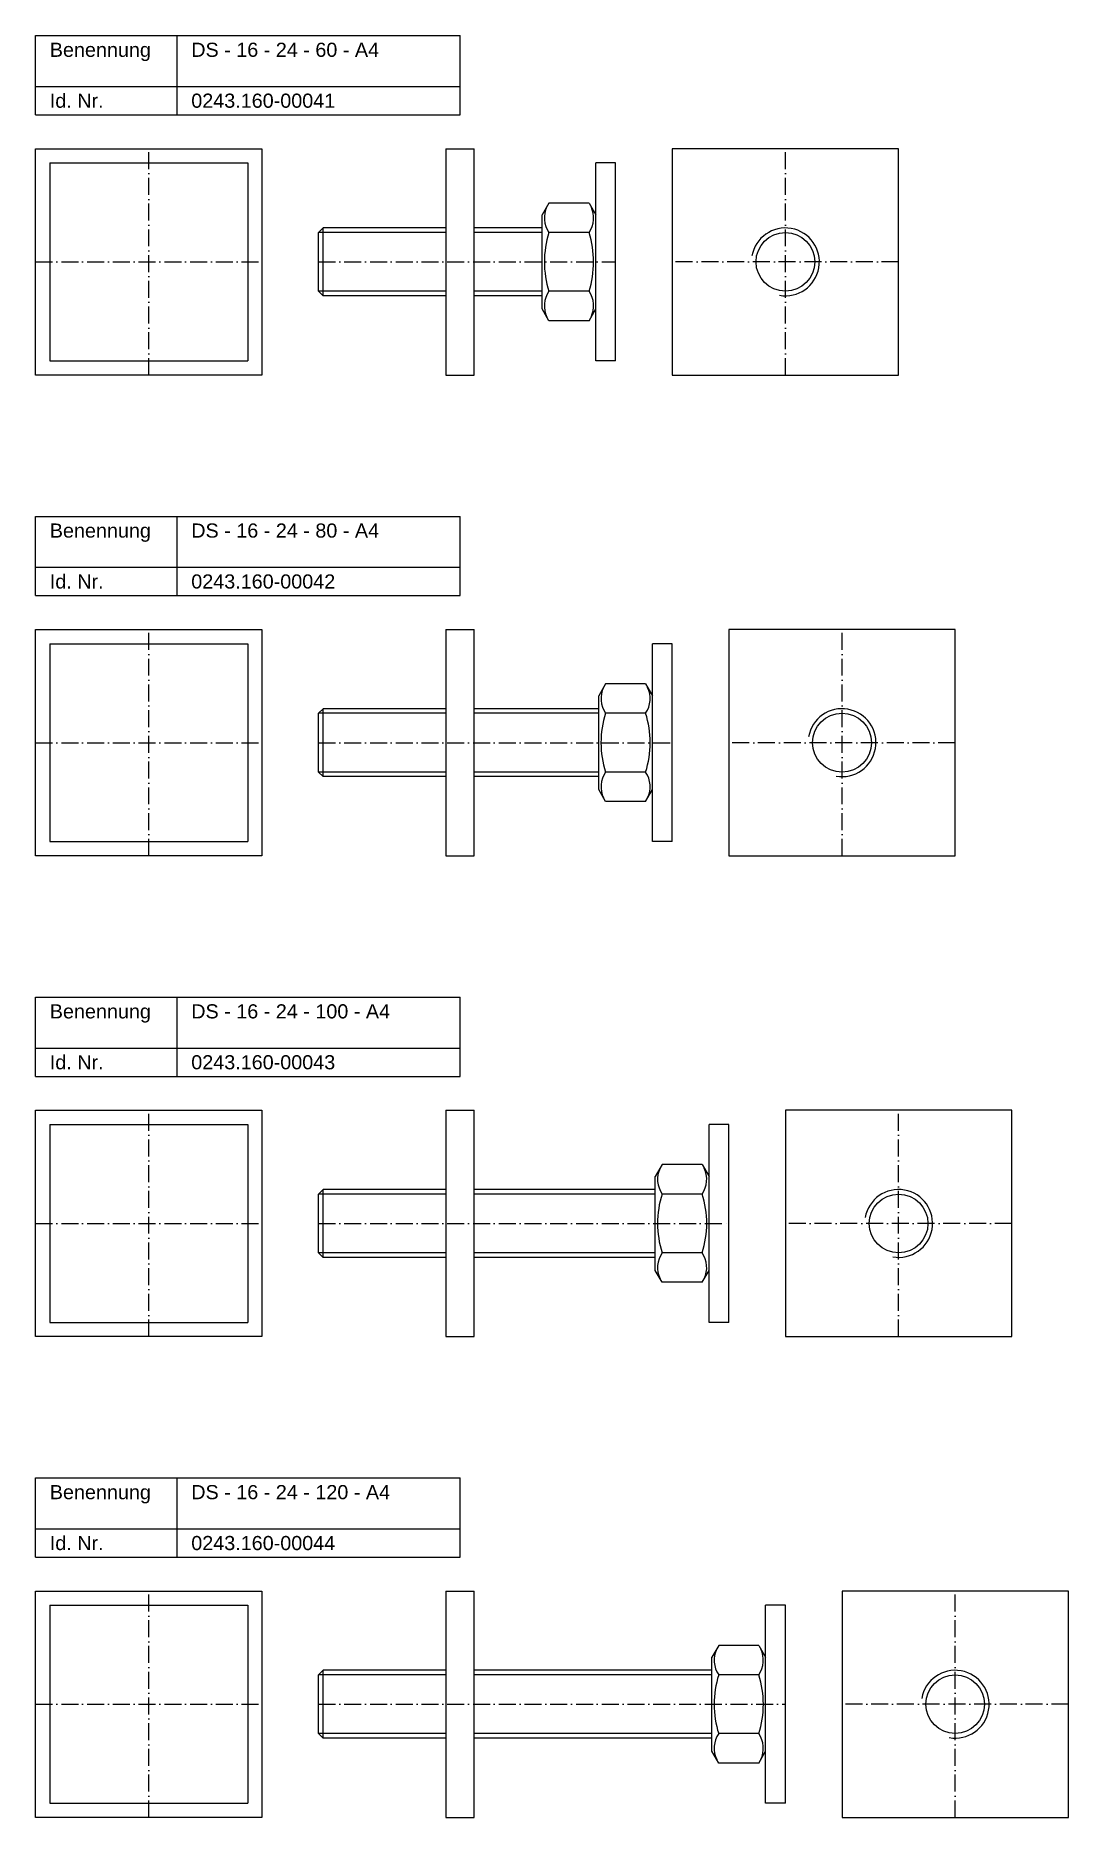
# Model space of a CAD drawing. Header units: millimetres. Extents: x 77 to 2399, y 1116 to 2936.
# Drawn here: x 1914 to 2279, y 2306 to 2936 of the extents above; entities that cross this region are included whole.
import ezdxf

# ---------------------------------------------------------------- set-up
doc = ezdxf.new("R2010")
doc.units = ezdxf.units.MM
doc.header["$LTSCALE"] = 0.5
doc.linetypes.add('achse', pattern=[18, 12, -3, 0, -3])
doc.layers.add('HALFEN', color=2, linetype='CONTINUOUS')
doc.styles.add('ARIAL50', font='ARIAL.TTF', dxfattribs={"height": 5})

msp = doc.modelspace()

# ---------------------------------------------------------------- texts
at = {"layer": 'HALFEN', "style": 'ARIAL50'}
for s, p in [('Benennung', (1919.25, 2928.75)), ('DS - 16 - 24 - 60 - A4', (1969.25, 2928.75)), ('Id. Nr.', (1919.25, 2910.75)), ('0243.160-00041', (1969.25, 2910.75)), ('Benennung', (1919.25, 2758.75)), ('DS - 16 - 24 - 80 - A4', (1969.25, 2758.75)), ('Id. Nr.', (1919.25, 2740.75)), ('0243.160-00042', (1969.25, 2740.75)), ('Benennung', (1919.25, 2588.75)), ('DS - 16 - 24 - 100 - A4', (1969.25, 2588.75)), ('Id. Nr.', (1919.25, 2570.75)), ('0243.160-00043', (1969.25, 2570.75)), ('Benennung', (1919.25, 2418.75)), ('DS - 16 - 24 - 120 - A4', (1969.25, 2418.75)), ('Id. Nr.', (1919.25, 2400.75)), ('0243.160-00044', (1969.25, 2400.75))]:
    msp.add_text(s, height=5, dxfattribs=at).set_placement(p)

# ---------------------------------------------------------------- linework, layer by layer
at = {"layer": 'HALFEN'}
for p, q in [((1914.25, 2936.25), (2064.25, 2936.25)), ((1914.25, 2908.25), (1914.25, 2936.25)), ((1964.25, 2908.25), (1964.25, 2936.25)), ((2064.25, 2908.25), (2064.25, 2936.25)), ((1914.25, 2918.25), (2064.25, 2918.25)), ((1914.25, 2908.25), (2064.25, 2908.25)), ((1914.25, 2816.25), (1914.25, 2896.25)), ((1914.25, 2896.25), (1994.25, 2896.25)), ((1994.25, 2896.25), (1994.25, 2816.25)), ((2059.25, 2896.25), (2059.25, 2816.25)), ((2059.25, 2896.25), (2069.25, 2896.25)), ((2069.25, 2816.25), (2069.25, 2896.25)), ((2139.25, 2896.25), (2139.25, 2816.25)), ((2219.25, 2896.25), (2139.25, 2896.25)), ((2219.25, 2816.25), (2219.25, 2896.25)), ((1919.25, 2891.25), (1919.25, 2821.25)), ((1919.25, 2891.25), (1989.25, 2891.25)), ((1989.25, 2891.25), (1989.25, 2821.25)), ((2112.25, 2821.25), (2112.25, 2891.25)), ((2119.25, 2891.25), (2112.25, 2891.25)), ((2119.25, 2821.25), (2119.25, 2891.25)), ((2095.67, 2877.04), (2093.25, 2872.85)), ((2093.25, 2839.65), (2093.25, 2872.85)), ((2109.83, 2877.04), (2095.67, 2877.04)), ((2109.83, 2877.04), (2112.25, 2872.85)), ((2015.87, 2868.25), (2014.25, 2866.63)), ((2059.25, 2866.63), (2014.25, 2866.63)), ((2014.25, 2845.87), (2014.25, 2866.63)), ((2015.87, 2844.25), (2015.87, 2868.25)), ((2059.25, 2868.25), (2015.87, 2868.25)), ((2093.25, 2868.25), (2069.25, 2868.25)), ((2093.25, 2866.63), (2069.25, 2866.63)), ((2109.83, 2866.64), (2095.67, 2866.64)), ((2014.25, 2845.87), (2015.87, 2844.25)), ((2059.25, 2845.87), (2014.25, 2845.87)), ((2059.25, 2844.25), (2015.87, 2844.25)), ((2093.25, 2845.87), (2069.25, 2845.87)), ((2093.25, 2844.25), (2069.25, 2844.25)), ((2109.83, 2845.86), (2095.67, 2845.86)), ((2095.67, 2835.46), (2093.25, 2839.65)), ((2109.83, 2835.46), (2095.67, 2835.46)), ((2109.83, 2835.46), (2112.25, 2839.65)), ((1994.25, 2816.25), (1914.25, 2816.25)), ((1919.25, 2821.25), (1989.25, 2821.25)), ((2059.25, 2816.25), (2069.25, 2816.25)), ((2119.25, 2821.25), (2112.25, 2821.25)), ((2139.25, 2816.25), (2219.25, 2816.25)), ((1914.25, 2766.25), (2064.25, 2766.25)), ((1914.25, 2738.25), (1914.25, 2766.25)), ((1964.25, 2738.25), (1964.25, 2766.25)), ((2064.25, 2738.25), (2064.25, 2766.25)), ((1914.25, 2748.25), (2064.25, 2748.25)), ((1914.25, 2738.25), (2064.25, 2738.25)), ((1914.25, 2726.25), (1994.25, 2726.25)), ((1914.25, 2646.25), (1914.25, 2726.25)), ((1994.25, 2726.25), (1994.25, 2646.25)), ((2059.25, 2726.25), (2059.25, 2646.25)), ((2059.25, 2726.25), (2069.25, 2726.25)), ((2069.25, 2646.25), (2069.25, 2726.25)), ((2239.25, 2726.25), (2159.25, 2726.25)), ((2159.25, 2726.25), (2159.25, 2646.25)), ((2239.25, 2646.25), (2239.25, 2726.25)), ((1919.25, 2721.25), (1919.25, 2651.25)), ((1919.25, 2721.25), (1989.25, 2721.25)), ((1989.25, 2721.25), (1989.25, 2651.25)), ((2132.25, 2651.25), (2132.25, 2721.25)), ((2139.25, 2721.25), (2132.25, 2721.25)), ((2139.25, 2651.25), (2139.25, 2721.25)), ((2115.67, 2707.04), (2113.25, 2702.85)), ((2113.25, 2669.65), (2113.25, 2702.85)), ((2129.83, 2707.04), (2115.67, 2707.04)), ((2129.83, 2707.04), (2132.25, 2702.85)), ((2015.87, 2698.25), (2014.25, 2696.63)), ((2014.25, 2675.87), (2014.25, 2696.63)), ((2059.25, 2696.63), (2014.25, 2696.63)), ((2015.87, 2674.25), (2015.87, 2698.25)), ((2059.25, 2698.25), (2015.87, 2698.25)), ((2113.25, 2698.25), (2069.25, 2698.25)), ((2113.25, 2696.63), (2069.25, 2696.63)), ((2129.83, 2696.65), (2115.67, 2696.65)), ((2014.25, 2675.87), (2015.87, 2674.25)), ((2059.25, 2675.87), (2014.25, 2675.87)), ((2059.25, 2674.25), (2015.87, 2674.25)), ((2113.25, 2675.87), (2069.25, 2675.87)), ((2113.25, 2674.25), (2069.25, 2674.25)), ((2129.83, 2675.86), (2115.67, 2675.86)), ((2115.67, 2665.46), (2113.25, 2669.65)), ((2129.83, 2665.46), (2115.67, 2665.46)), ((2129.83, 2665.46), (2132.25, 2669.65)), ((1994.25, 2646.25), (1914.25, 2646.25)), ((1919.25, 2651.25), (1989.25, 2651.25)), ((2059.25, 2646.25), (2069.25, 2646.25)), ((2139.25, 2651.25), (2132.25, 2651.25)), ((2159.25, 2646.25), (2239.25, 2646.25)), ((1914.25, 2596.25), (2064.25, 2596.25)), ((1914.25, 2568.25), (1914.25, 2596.25)), ((1964.25, 2568.25), (1964.25, 2596.25)), ((2064.25, 2568.25), (2064.25, 2596.25)), ((1914.25, 2578.25), (2064.25, 2578.25)), ((1914.25, 2568.25), (2064.25, 2568.25)), ((1914.25, 2556.25), (1994.25, 2556.25)), ((1914.25, 2476.25), (1914.25, 2556.25)), ((1994.25, 2556.25), (1994.25, 2476.25)), ((2059.25, 2556.25), (2059.25, 2476.25)), ((2059.25, 2556.25), (2069.25, 2556.25)), ((2069.25, 2476.25), (2069.25, 2556.25)), ((2259.25, 2556.25), (2179.25, 2556.25)), ((2179.25, 2556.25), (2179.25, 2476.25)), ((2259.25, 2476.25), (2259.25, 2556.25)), ((1919.25, 2551.25), (1989.25, 2551.25)), ((1919.25, 2551.25), (1919.25, 2481.25)), ((1989.25, 2551.25), (1989.25, 2481.25)), ((2152.25, 2481.25), (2152.25, 2551.25)), ((2159.25, 2551.25), (2152.25, 2551.25)), ((2159.25, 2481.25), (2159.25, 2551.25)), ((2135.67, 2537.04), (2133.25, 2532.85)), ((2133.25, 2499.65), (2133.25, 2532.85)), ((2149.83, 2537.04), (2135.67, 2537.04)), ((2149.83, 2537.04), (2152.25, 2532.85)), ((2015.87, 2528.25), (2014.25, 2526.63)), ((2059.25, 2526.63), (2014.25, 2526.63)), ((2014.25, 2505.87), (2014.25, 2526.63)), ((2059.25, 2528.25), (2015.87, 2528.25)), ((2015.87, 2504.25), (2015.87, 2528.25)), ((2133.25, 2528.25), (2069.25, 2528.25)), ((2133.25, 2526.63), (2069.25, 2526.63)), ((2149.83, 2526.65), (2135.67, 2526.65)), ((2059.25, 2505.87), (2014.25, 2505.87)), ((2014.25, 2505.87), (2015.87, 2504.25)), ((2059.25, 2504.25), (2015.87, 2504.25)), ((2133.25, 2505.87), (2069.25, 2505.87)), ((2133.25, 2504.25), (2069.25, 2504.25)), ((2149.83, 2505.86), (2135.67, 2505.86)), ((2135.67, 2495.46), (2133.25, 2499.65)), ((2149.83, 2495.46), (2135.67, 2495.46)), ((2149.83, 2495.46), (2152.25, 2499.65)), ((1994.25, 2476.25), (1914.25, 2476.25)), ((1919.25, 2481.25), (1989.25, 2481.25)), ((2059.25, 2476.25), (2069.25, 2476.25)), ((2159.25, 2481.25), (2152.25, 2481.25)), ((2179.25, 2476.25), (2259.25, 2476.25)), ((1914.25, 2426.25), (2064.25, 2426.25)), ((1914.25, 2398.25), (1914.25, 2426.25)), ((1964.25, 2398.25), (1964.25, 2426.25)), ((2064.25, 2398.25), (2064.25, 2426.25)), ((1914.25, 2408.25), (2064.25, 2408.25)), ((1914.25, 2398.25), (2064.25, 2398.25)), ((1914.25, 2386.25), (1994.25, 2386.25)), ((1914.25, 2306.25), (1914.25, 2386.25)), ((1994.25, 2386.25), (1994.25, 2306.25)), ((2059.25, 2386.25), (2059.25, 2306.25)), ((2059.25, 2386.25), (2069.25, 2386.25)), ((2069.25, 2306.25), (2069.25, 2386.25)), ((2279.25, 2386.25), (2199.25, 2386.25)), ((2199.25, 2386.25), (2199.25, 2306.25)), ((2279.25, 2306.25), (2279.25, 2386.25)), ((1919.25, 2381.25), (1989.25, 2381.25)), ((1919.25, 2381.25), (1919.25, 2311.25)), ((1989.25, 2381.25), (1989.25, 2311.25)), ((2172.25, 2311.25), (2172.25, 2381.25)), ((2179.25, 2381.25), (2172.25, 2381.25)), ((2179.25, 2311.25), (2179.25, 2381.25)), ((2155.67, 2367.04), (2153.25, 2362.85)), ((2153.25, 2329.65), (2153.25, 2362.85)), ((2169.83, 2367.04), (2155.67, 2367.04)), ((2169.83, 2367.04), (2172.25, 2362.85)), ((2015.87, 2358.25), (2014.25, 2356.63)), ((2059.25, 2356.63), (2014.25, 2356.63)), ((2014.25, 2335.87), (2014.25, 2356.63)), ((2059.25, 2358.25), (2015.87, 2358.25)), ((2015.87, 2334.25), (2015.87, 2358.25)), ((2153.25, 2358.25), (2069.25, 2358.25)), ((2153.25, 2356.63), (2069.25, 2356.63)), ((2169.83, 2356.64), (2155.67, 2356.64)), ((2059.25, 2335.87), (2014.25, 2335.87)), ((2014.25, 2335.87), (2015.87, 2334.25)), ((2059.25, 2334.25), (2015.87, 2334.25)), ((2153.25, 2335.87), (2069.25, 2335.87)), ((2153.25, 2334.25), (2069.25, 2334.25)), ((2169.83, 2335.86), (2155.67, 2335.86)), ((2155.67, 2325.46), (2153.25, 2329.65)), ((2169.83, 2325.46), (2155.67, 2325.46)), ((2169.83, 2325.46), (2172.25, 2329.65)), ((1994.25, 2306.25), (1914.25, 2306.25)), ((1919.25, 2311.25), (1989.25, 2311.25)), ((2059.25, 2306.25), (2069.25, 2306.25)), ((2179.25, 2311.25), (2172.25, 2311.25)), ((2199.25, 2306.25), (2279.25, 2306.25))]:
    msp.add_line(p, q, dxfattribs=at)
at = {"layer": 'HALFEN', "color": 1, "linetype": 'achse'}
for p, q in [((1954.25, 2816.25), (1954.25, 2896.25)), ((2179.25, 2816.25), (2179.25, 2896.25)), ((1914.25, 2856.25), (1994.25, 2856.25)), ((2014.25, 2856.25), (2119.25, 2856.25)), ((2219.25, 2856.25), (2139.25, 2856.25)), ((1954.25, 2646.25), (1954.25, 2726.25)), ((2199.25, 2646.25), (2199.25, 2726.25)), ((1914.25, 2686.25), (1994.25, 2686.25)), ((2014.25, 2686.25), (2139.25, 2686.25)), ((2239.25, 2686.25), (2159.25, 2686.25)), ((1954.25, 2476.25), (1954.25, 2556.25)), ((2219.25, 2476.25), (2219.25, 2556.25)), ((1914.25, 2516.25), (1994.25, 2516.25)), ((2014.25, 2516.25), (2159.25, 2516.25)), ((2259.25, 2516.25), (2179.25, 2516.25)), ((1954.25, 2306.25), (1954.25, 2386.25)), ((2239.25, 2306.25), (2239.25, 2386.25)), ((1914.25, 2346.25), (1994.25, 2346.25)), ((2014.25, 2346.25), (2179.25, 2346.25)), ((2279.25, 2346.25), (2199.25, 2346.25))]:
    msp.add_line(p, q, dxfattribs=at)
at = {"layer": 'HALFEN'}
for centre in [(2179.25, 2856.25), (2199.25, 2686.25), (2219.25, 2516.25), (2239.25, 2346.25)]:
    msp.add_circle(centre, 10.38, dxfattribs=at)
for centre, radius, start, end in [((2103.25, 2871.84), 9.19, 154.43847, 214.43847), ((2102.25, 2871.84), 9.19, 325.56153, 25.56153), ((2128.4, 2856.25), 34.35, 162.38303, 197.61697), ((2077.1, 2856.25), 34.35, 342.38303, 17.61697), ((2103.25, 2840.66), 9.19, 145.56153, 205.56153), ((2102.25, 2840.66), 9.19, 334.43847, 34.43847), ((2123.25, 2701.84), 9.19, 154.43847, 214.43847), ((2122.25, 2701.84), 9.19, 325.56153, 25.56153), ((2148.4, 2686.25), 34.35, 162.38303, 197.61697), ((2097.1, 2686.25), 34.35, 342.38303, 17.61697), ((2123.25, 2670.66), 9.19, 145.56153, 205.56153), ((2122.25, 2670.66), 9.19, 334.43847, 34.43847), ((2143.25, 2531.84), 9.19, 154.43847, 214.43847), ((2142.25, 2531.84), 9.19, 325.56153, 25.56153), ((2168.4, 2516.25), 34.35, 162.38303, 197.61697), ((2117.1, 2516.25), 34.35, 342.38303, 17.61697), ((2143.25, 2500.66), 9.19, 145.56153, 205.56153), ((2142.25, 2500.66), 9.19, 334.43847, 34.43847), ((2163.25, 2361.84), 9.19, 154.43847, 214.43847), ((2162.25, 2361.84), 9.19, 325.56153, 25.56153), ((2188.4, 2346.25), 34.35, 162.38303, 197.61697), ((2137.1, 2346.25), 34.35, 342.38303, 17.61697), ((2163.25, 2330.66), 9.19, 145.56153, 205.56153), ((2162.25, 2330.66), 9.19, 334.43847, 34.43847)]:
    msp.add_arc(centre, radius, start, end, dxfattribs=at)
at = {"layer": 'HALFEN', "color": 1}
for centre in [(2179.25, 2856.25), (2199.25, 2686.25), (2219.25, 2516.25), (2239.25, 2346.25)]:
    msp.add_arc(centre, 12, 260, 170, dxfattribs=at)

msp.set_redraw_order([(e.dxf.handle, doc.entitydb.next_handle()) for e in msp.query("TEXT MTEXT ATTDEF DIMENSION ARC_DIMENSION")])  # texts and dimensions are drawn at this point

doc.saveas('drawing.dxf')
